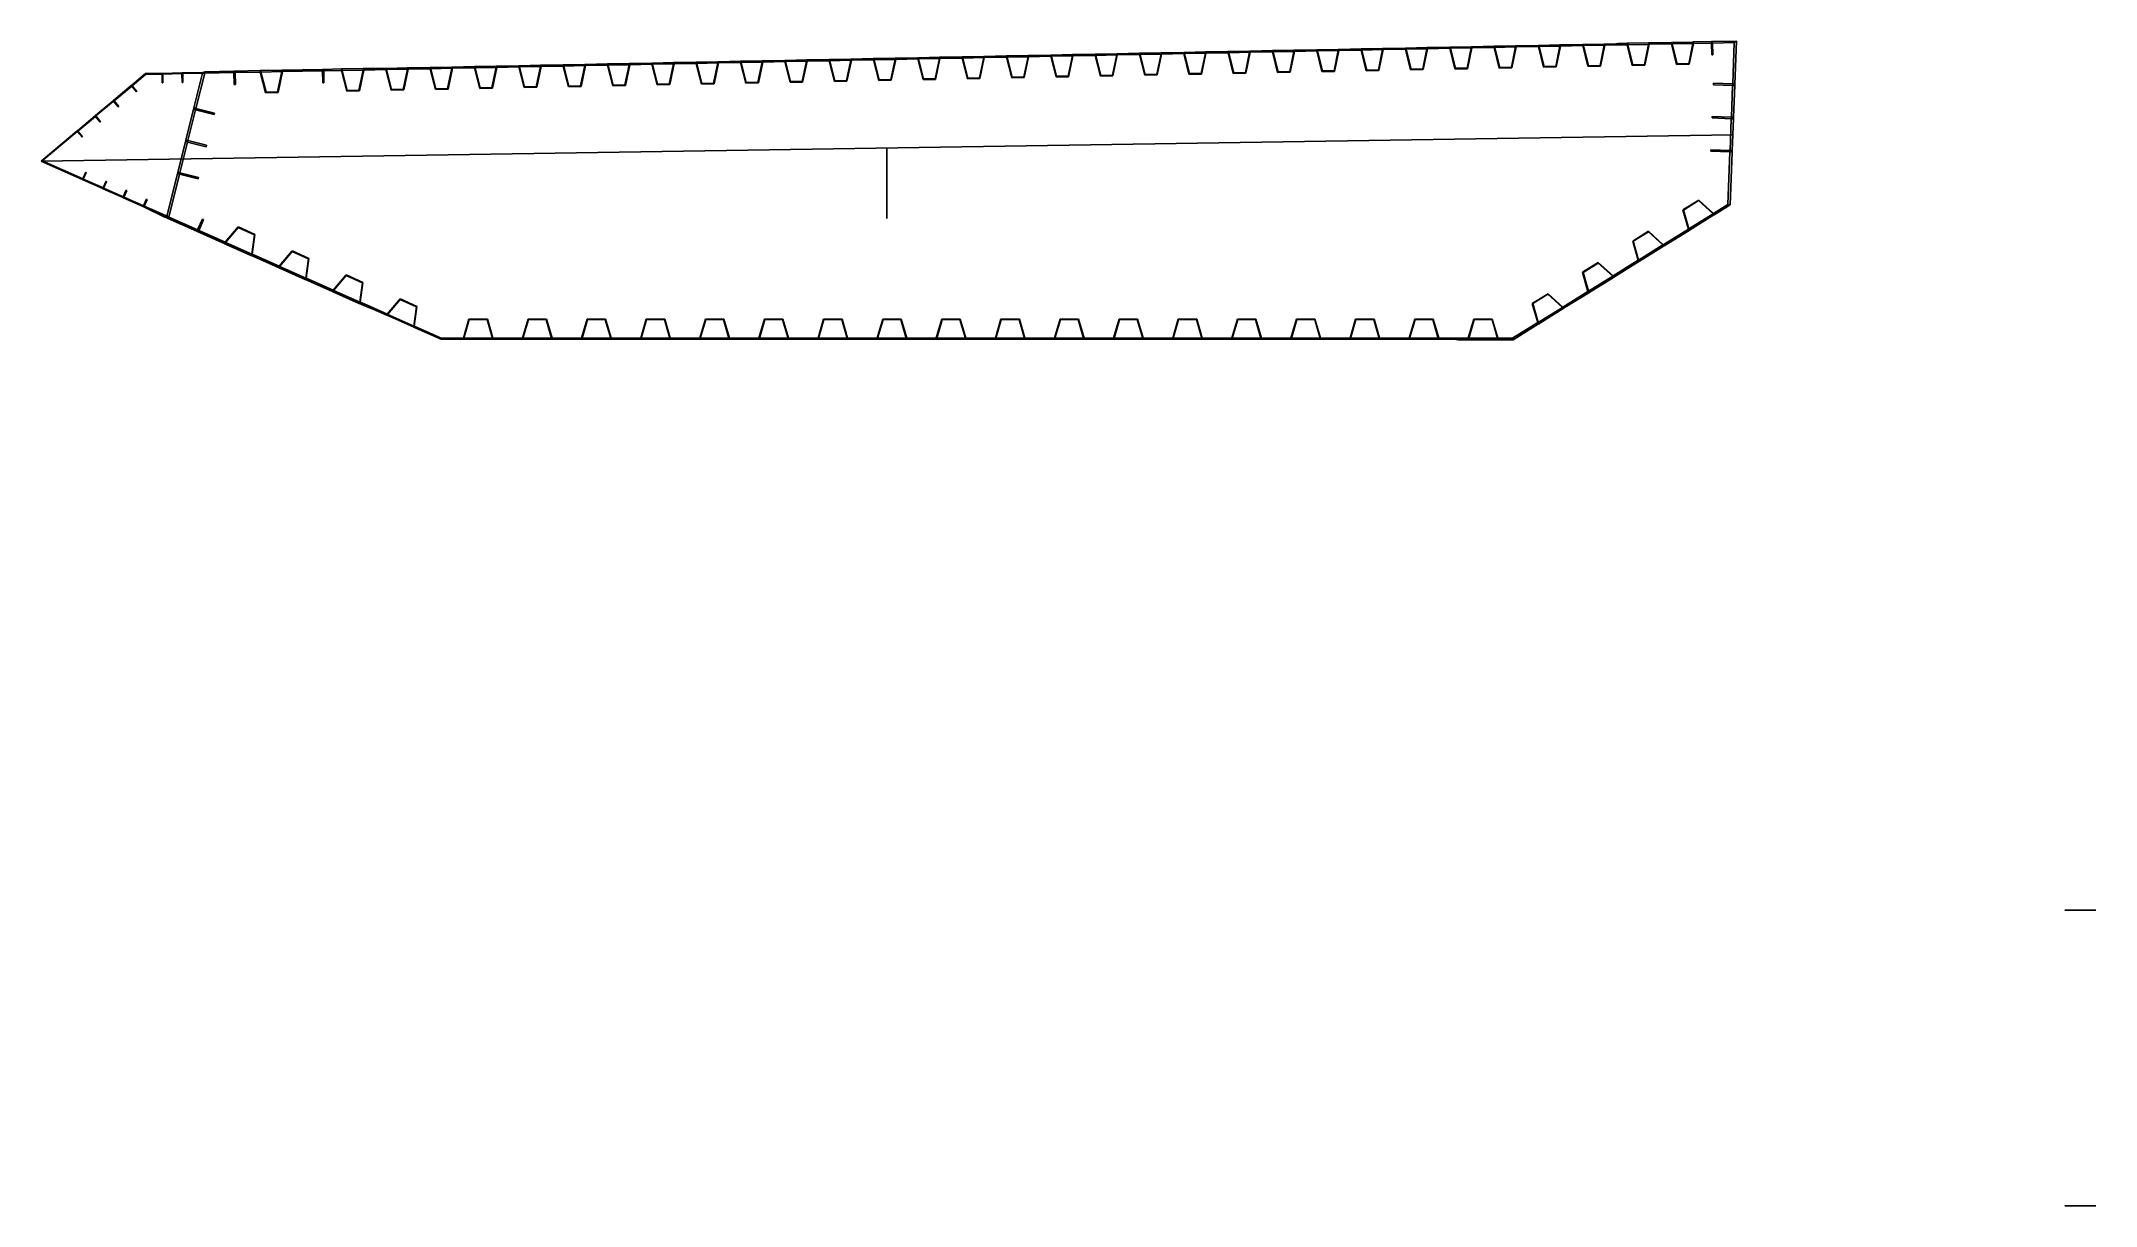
# Model space of a CAD drawing. Header units: millimetres. Extents: x -11.4 to 44.9, y -2.6 to 86.4.
# Drawn here: x -11.45 to 16.36, y -2.58 to 13.18 of the extents above.
import ezdxf

# ---------------------------------------------------------------- set-up
doc = ezdxf.new("R2010")
doc.units = ezdxf.units.MM
doc.layers.add('0_Assis', color=8, linetype='Continuous')

msp = doc.modelspace()

# ---------------------------------------------------------------- linework, layer by layer
at = {"layer": '0_Assis'}
for p, q in [((6.108, 13.073), (5.825, 13.067)), ((6.108, 13.057), (6.108, 13.073)), ((6.116, 13.073), (6.108, 13.073)), ((6.416, 13.079), (6.116, 13.073)), ((6.116, 13.057), (6.116, 13.073)), ((6.416, 13.063), (6.416, 13.079)), ((6.425, 13.079), (6.416, 13.079)), ((6.708, 13.085), (6.425, 13.079)), ((6.425, 13.063), (6.425, 13.079)), ((6.708, 13.069), (6.708, 13.085)), ((6.716, 13.085), (6.708, 13.085)), ((7.016, 13.091), (6.716, 13.085)), ((6.716, 13.069), (6.716, 13.085)), ((6.716, 13.069), (7.016, 13.075)), ((7.016, 13.075), (7.016, 13.091)), ((7.024, 13.091), (7.016, 13.091)), ((7.016, 13.075), (7.087, 12.796)), ((7.016, 13.075), (7.024, 13.075)), ((7.308, 13.097), (7.024, 13.091)), ((7.024, 13.075), (7.024, 13.091)), ((7.024, 13.075), (7.308, 13.081)), ((7.093, 12.804), (7.024, 13.075)), ((7.308, 13.081), (7.25, 12.807)), ((7.257, 12.799), (7.316, 13.081)), ((7.308, 13.081), (7.308, 13.097)), ((7.316, 13.097), (7.308, 13.097)), ((7.308, 13.081), (7.316, 13.081)), ((7.616, 13.103), (7.316, 13.097)), ((7.316, 13.081), (7.316, 13.097)), ((7.316, 13.081), (7.616, 13.087)), ((7.616, 13.087), (7.616, 13.103)), ((7.624, 13.103), (7.616, 13.103)), ((7.616, 13.087), (7.687, 12.808)), ((7.616, 13.087), (7.624, 13.087)), ((7.908, 13.109), (7.624, 13.103)), ((7.624, 13.087), (7.624, 13.103)), ((7.624, 13.087), (7.908, 13.093)), ((7.693, 12.816), (7.624, 13.087)), ((7.908, 13.093), (7.85, 12.819)), ((7.857, 12.811), (7.916, 13.093)), ((7.908, 13.093), (7.908, 13.109)), ((7.916, 13.109), (7.908, 13.109)), ((7.908, 13.093), (7.916, 13.093)), ((8.216, 13.115), (7.916, 13.109)), ((7.916, 13.093), (7.916, 13.109)), ((7.916, 13.093), (8.216, 13.099)), ((8.216, 13.099), (8.216, 13.115)), ((8.224, 13.115), (8.216, 13.115)), ((8.216, 13.099), (8.287, 12.82)), ((8.216, 13.099), (8.224, 13.099)), ((8.508, 13.121), (8.224, 13.115)), ((8.224, 13.099), (8.224, 13.115)), ((8.224, 13.099), (8.508, 13.105)), ((8.293, 12.828), (8.224, 13.099)), ((8.508, 13.105), (8.45, 12.831)), ((8.457, 12.823), (8.516, 13.105)), ((8.508, 13.105), (8.508, 13.121)), ((8.516, 13.121), (8.508, 13.121)), ((8.508, 13.105), (8.516, 13.105)), ((8.816, 13.127), (8.516, 13.121)), ((8.516, 13.105), (8.516, 13.121)), ((8.516, 13.105), (8.816, 13.111)), ((8.816, 13.111), (8.816, 13.127)), ((8.824, 13.127), (8.816, 13.127)), ((8.816, 13.111), (8.886, 12.832)), ((8.816, 13.111), (8.824, 13.111)), ((9.108, 13.133), (8.824, 13.127)), ((8.824, 13.111), (8.824, 13.127)), ((8.824, 13.111), (9.108, 13.116)), ((8.893, 12.84), (8.824, 13.111)), ((9.108, 13.116), (9.05, 12.843)), ((9.056, 12.835), (9.116, 13.117)), ((9.108, 13.116), (9.108, 13.133)), ((9.116, 13.133), (9.108, 13.133)), ((9.108, 13.116), (9.116, 13.117)), ((9.416, 13.139), (9.116, 13.133)), ((9.116, 13.117), (9.116, 13.133)), ((9.116, 13.117), (9.416, 13.123)), ((9.416, 13.123), (9.416, 13.139)), ((9.424, 13.139), (9.416, 13.139)), ((9.416, 13.123), (9.486, 12.844)), ((9.416, 13.123), (9.424, 13.123)), ((9.707, 13.144), (9.424, 13.139)), ((9.424, 13.123), (9.424, 13.139)), ((9.424, 13.123), (9.707, 13.128)), ((9.493, 12.852), (9.424, 13.123)), ((9.707, 13.128), (9.65, 12.855)), ((9.656, 12.847), (9.716, 13.129)), ((9.716, 13.145), (9.707, 13.144)), ((9.707, 13.128), (9.707, 13.144)), ((9.707, 13.128), (9.716, 13.129)), ((9.865, 13.148), (9.716, 13.145)), ((9.716, 13.129), (9.716, 13.145)), ((9.716, 13.129), (9.866, 13.132)), ((9.897, 13.152), (9.865, 13.148)), ((9.865, 13.148), (9.866, 13.132)), ((9.866, 13.132), (9.897, 13.132)), ((10.016, 13.155), (9.897, 13.152)), ((9.897, 13.132), (9.897, 13.152)), ((9.897, 13.132), (10.016, 13.135)), ((10.016, 13.135), (10.016, 13.155)), ((10.024, 13.155), (10.016, 13.155)), ((10.016, 13.135), (10.086, 12.856)), ((10.016, 13.135), (10.024, 13.135)), ((10.307, 13.16), (10.024, 13.155)), ((10.024, 13.135), (10.024, 13.155)), ((10.024, 13.135), (10.307, 13.14)), ((10.092, 12.864), (10.024, 13.135)), ((10.307, 13.14), (10.25, 12.867)), ((10.256, 12.859), (10.316, 13.141)), ((10.316, 13.161), (10.307, 13.16)), ((10.307, 13.14), (10.307, 13.16)), ((10.307, 13.14), (10.316, 13.141)), ((10.615, 13.167), (10.316, 13.161)), ((10.316, 13.141), (10.316, 13.161)), ((10.316, 13.141), (10.615, 13.147)), ((10.624, 13.167), (10.615, 13.167)), ((10.615, 13.147), (10.615, 13.167)), ((10.615, 13.147), (10.686, 12.868)), ((10.615, 13.147), (10.624, 13.147)), ((10.907, 13.172), (10.624, 13.167)), ((10.624, 13.147), (10.624, 13.167)), ((10.624, 13.147), (10.907, 13.152)), ((10.692, 12.876), (10.624, 13.147)), ((10.907, 13.152), (10.85, 12.879)), ((10.856, 12.871), (10.915, 13.153)), ((10.915, 13.173), (10.907, 13.172)), ((10.907, 13.152), (10.907, 13.172)), ((10.907, 13.152), (10.915, 13.153)), ((11.157, 13.177), (10.915, 13.173)), ((10.915, 13.153), (10.915, 13.173)), ((10.915, 13.153), (11.157, 13.157)), ((11.173, 13.178), (11.157, 13.177)), ((11.157, 13.177), (11.157, 13.157)), ((11.157, 13.157), (11.173, 13.158)), ((11.157, 13.157), (11.161, 12.998)), ((11.499, 13.184), (11.173, 13.178)), ((11.173, 13.158), (11.173, 13.178)), ((11.173, 13.158), (11.467, 13.164)), ((11.177, 12.998), (11.173, 13.158)), ((11.467, 13.164), (11.445, 12.604)), ((11.467, 13.164), (11.499, 13.184)), ((11.476, 12.603), (11.499, 13.184)), ((-7.639, 12.802), (-8.181, 12.791)), ((-7.639, 12.782), (-7.639, 12.802)), ((-7.623, 12.802), (-7.639, 12.802)), ((-7.381, 12.807), (-7.623, 12.802)), ((-7.623, 12.782), (-7.623, 12.802)), ((-7.381, 12.787), (-7.381, 12.807)), ((-7.373, 12.807), (-7.381, 12.807)), ((-7.089, 12.813), (-7.373, 12.807)), ((-7.373, 12.787), (-7.373, 12.807)), ((-7.373, 12.787), (-7.089, 12.793)), ((-7.089, 12.793), (-7.147, 12.519)), ((-7.14, 12.511), (-7.081, 12.793)), ((-7.089, 12.793), (-7.089, 12.813)), ((-7.081, 12.813), (-7.089, 12.813)), ((-7.089, 12.793), (-7.081, 12.793)), ((-6.963, 12.815), (-7.081, 12.813)), ((-7.081, 12.793), (-7.081, 12.813)), ((-7.081, 12.793), (-6.963, 12.795)), ((-6.963, 12.795), (-6.963, 12.815)), ((-6.931, 12.812), (-6.963, 12.815)), ((-6.963, 12.795), (-6.931, 12.796)), ((-6.781, 12.815), (-6.931, 12.812)), ((-6.931, 12.796), (-6.931, 12.812)), ((-6.931, 12.796), (-6.781, 12.799)), ((-6.781, 12.799), (-6.781, 12.815)), ((-6.773, 12.815), (-6.781, 12.815)), ((-6.781, 12.799), (-6.71, 12.52)), ((-6.781, 12.799), (-6.773, 12.799)), ((-6.489, 12.821), (-6.773, 12.815)), ((-6.773, 12.799), (-6.773, 12.815)), ((-6.773, 12.799), (-6.489, 12.805)), ((-6.704, 12.528), (-6.773, 12.799)), ((-6.489, 12.805), (-6.547, 12.531)), ((-6.54, 12.523), (-6.481, 12.805)), ((-6.489, 12.805), (-6.489, 12.821)), ((-6.481, 12.821), (-6.489, 12.821)), ((-6.489, 12.805), (-6.481, 12.805)), ((-6.181, 12.827), (-6.481, 12.821)), ((-6.481, 12.805), (-6.481, 12.821)), ((-6.481, 12.805), (-6.181, 12.811)), ((-6.181, 12.811), (-6.181, 12.827)), ((-6.173, 12.827), (-6.181, 12.827)), ((-6.181, 12.811), (-6.111, 12.532)), ((-6.181, 12.811), (-6.173, 12.811)), ((-5.889, 12.833), (-6.173, 12.827)), ((-6.173, 12.811), (-6.173, 12.827)), ((-6.173, 12.811), (-5.889, 12.817)), ((-6.104, 12.54), (-6.173, 12.811)), ((-5.889, 12.817), (-5.947, 12.543)), ((-5.941, 12.535), (-5.881, 12.817)), ((-5.889, 12.817), (-5.889, 12.833)), ((-5.881, 12.833), (-5.889, 12.833)), ((-5.889, 12.817), (-5.881, 12.817)), ((-5.581, 12.839), (-5.881, 12.833)), ((-5.881, 12.817), (-5.881, 12.833)), ((-5.881, 12.817), (-5.581, 12.823)), ((-5.581, 12.823), (-5.581, 12.839)), ((-5.573, 12.839), (-5.581, 12.839)), ((-5.581, 12.823), (-5.511, 12.544)), ((-5.581, 12.823), (-5.573, 12.823)), ((-5.29, 12.845), (-5.573, 12.839)), ((-5.573, 12.823), (-5.573, 12.839)), ((-5.573, 12.823), (-5.29, 12.829)), ((-5.504, 12.552), (-5.573, 12.823)), ((-5.29, 12.829), (-5.347, 12.555)), ((-5.341, 12.547), (-5.281, 12.829)), ((-5.29, 12.829), (-5.29, 12.845)), ((-5.281, 12.845), (-5.29, 12.845)), ((-5.29, 12.829), (-5.281, 12.829)), ((-4.981, 12.851), (-5.281, 12.845)), ((-5.281, 12.829), (-5.281, 12.845)), ((-5.281, 12.829), (-4.981, 12.835)), ((-4.981, 12.835), (-4.981, 12.851)), ((-4.973, 12.851), (-4.981, 12.851)), ((-4.981, 12.835), (-4.911, 12.556)), ((-4.981, 12.835), (-4.973, 12.835)), ((-4.69, 12.857), (-4.973, 12.851)), ((-4.973, 12.835), (-4.973, 12.851)), ((-4.973, 12.835), (-4.69, 12.841)), ((-4.905, 12.564), (-4.973, 12.835)), ((-4.69, 12.841), (-4.747, 12.567)), ((-4.741, 12.559), (-4.681, 12.841)), ((-4.69, 12.841), (-4.69, 12.857)), ((-4.681, 12.857), (-4.69, 12.857)), ((-4.69, 12.841), (-4.681, 12.841)), ((-4.382, 12.863), (-4.681, 12.857)), ((-4.681, 12.841), (-4.681, 12.857)), ((-4.681, 12.841), (-4.382, 12.847)), ((-4.382, 12.847), (-4.382, 12.863)), ((-4.373, 12.863), (-4.382, 12.863)), ((-4.382, 12.847), (-4.311, 12.568)), ((-4.382, 12.847), (-4.373, 12.847)), ((-4.09, 12.869), (-4.373, 12.863)), ((-4.373, 12.847), (-4.373, 12.863)), ((-4.373, 12.847), (-4.09, 12.853)), ((-4.305, 12.576), (-4.373, 12.847)), ((-4.09, 12.853), (-4.147, 12.579)), ((-4.141, 12.571), (-4.082, 12.853)), ((-4.09, 12.853), (-4.09, 12.869)), ((-4.082, 12.869), (-4.09, 12.869)), ((-4.09, 12.853), (-4.082, 12.853)), ((-3.782, 12.875), (-4.082, 12.869)), ((-4.082, 12.853), (-4.082, 12.869)), ((-4.082, 12.853), (-3.782, 12.859)), ((-3.782, 12.859), (-3.782, 12.875)), ((-3.773, 12.875), (-3.782, 12.875)), ((-3.782, 12.859), (-3.711, 12.58)), ((-3.782, 12.859), (-3.773, 12.859)), ((-3.49, 12.881), (-3.773, 12.875)), ((-3.773, 12.859), (-3.773, 12.875)), ((-3.773, 12.859), (-3.49, 12.865)), ((-3.705, 12.588), (-3.773, 12.859)), ((-3.49, 12.865), (-3.548, 12.591)), ((-3.541, 12.583), (-3.482, 12.865)), ((-3.49, 12.865), (-3.49, 12.881)), ((-3.482, 12.881), (-3.49, 12.881)), ((-3.49, 12.865), (-3.482, 12.865)), ((-3.182, 12.887), (-3.482, 12.881)), ((-3.482, 12.865), (-3.482, 12.881)), ((-3.482, 12.865), (-3.182, 12.871)), ((-3.182, 12.871), (-3.182, 12.887)), ((-3.174, 12.887), (-3.182, 12.887)), ((-3.182, 12.871), (-3.111, 12.592)), ((-3.182, 12.871), (-3.174, 12.871)), ((-2.89, 12.893), (-3.174, 12.887)), ((-3.174, 12.871), (-3.174, 12.887)), ((-3.174, 12.871), (-2.89, 12.877)), ((-3.105, 12.6), (-3.174, 12.871)), ((-2.89, 12.877), (-2.948, 12.603)), ((-2.941, 12.595), (-2.882, 12.877)), ((-2.89, 12.877), (-2.89, 12.893)), ((-2.882, 12.893), (-2.89, 12.893)), ((-2.89, 12.877), (-2.882, 12.877)), ((-2.582, 12.899), (-2.882, 12.893)), ((-2.882, 12.877), (-2.882, 12.893)), ((-2.882, 12.877), (-2.582, 12.883)), ((-2.582, 12.883), (-2.582, 12.899)), ((-2.574, 12.899), (-2.582, 12.899)), ((-2.582, 12.883), (-2.511, 12.604)), ((-2.582, 12.883), (-2.574, 12.883)), ((-2.29, 12.905), (-2.574, 12.899)), ((-2.574, 12.883), (-2.574, 12.899)), ((-2.574, 12.883), (-2.29, 12.889)), ((-2.505, 12.612), (-2.574, 12.883)), ((-2.29, 12.889), (-2.348, 12.615)), ((-2.341, 12.607), (-2.282, 12.889)), ((-2.29, 12.889), (-2.29, 12.905)), ((-2.282, 12.905), (-2.29, 12.905)), ((-2.29, 12.889), (-2.282, 12.889)), ((-1.982, 12.911), (-2.282, 12.905)), ((-2.282, 12.889), (-2.282, 12.905)), ((-2.282, 12.889), (-1.982, 12.895)), ((-1.982, 12.895), (-1.982, 12.911)), ((-1.974, 12.911), (-1.982, 12.911)), ((-1.982, 12.895), (-1.911, 12.616)), ((-1.982, 12.895), (-1.974, 12.895)), ((-1.69, 12.917), (-1.974, 12.911)), ((-1.974, 12.895), (-1.974, 12.911)), ((-1.974, 12.895), (-1.69, 12.901)), ((-1.905, 12.624), (-1.974, 12.895)), ((-1.69, 12.901), (-1.748, 12.627)), ((-1.741, 12.619), (-1.682, 12.901)), ((-1.69, 12.901), (-1.69, 12.917)), ((-1.682, 12.917), (-1.69, 12.917)), ((-1.69, 12.901), (-1.682, 12.901)), ((-1.382, 12.923), (-1.682, 12.917)), ((-1.682, 12.901), (-1.682, 12.917)), ((-1.682, 12.901), (-1.382, 12.907)), ((-1.382, 12.907), (-1.382, 12.923)), ((-1.374, 12.923), (-1.382, 12.923)), ((-1.382, 12.907), (-1.312, 12.628)), ((-1.382, 12.907), (-1.374, 12.907)), ((-1.09, 12.929), (-1.374, 12.923)), ((-1.374, 12.907), (-1.374, 12.923)), ((-1.374, 12.907), (-1.09, 12.913)), ((-1.305, 12.636), (-1.374, 12.907)), ((-1.09, 12.913), (-1.148, 12.639)), ((-1.142, 12.631), (-1.082, 12.913)), ((-1.09, 12.913), (-1.09, 12.929)), ((-1.082, 12.929), (-1.09, 12.929)), ((-1.09, 12.913), (-1.082, 12.913)), ((-0.782, 12.935), (-1.082, 12.929)), ((-1.082, 12.913), (-1.082, 12.929)), ((-1.082, 12.913), (-0.782, 12.919)), ((-0.782, 12.919), (-0.782, 12.935)), ((-0.774, 12.935), (-0.782, 12.935)), ((-0.782, 12.919), (-0.712, 12.64)), ((-0.782, 12.919), (-0.774, 12.919)), ((-0.491, 12.941), (-0.774, 12.935)), ((-0.774, 12.919), (-0.774, 12.935)), ((-0.774, 12.919), (-0.491, 12.925)), ((-0.705, 12.648), (-0.774, 12.919)), ((-0.491, 12.925), (-0.548, 12.651)), ((-0.542, 12.643), (-0.482, 12.925)), ((-0.491, 12.925), (-0.491, 12.941)), ((-0.482, 12.941), (-0.491, 12.941)), ((-0.491, 12.925), (-0.482, 12.925)), ((-0.182, 12.947), (-0.482, 12.941)), ((-0.482, 12.925), (-0.482, 12.941)), ((-0.482, 12.925), (-0.182, 12.931)), ((-0.182, 12.931), (-0.182, 12.947)), ((-0.174, 12.947), (-0.182, 12.947)), ((-0.182, 12.931), (-0.112, 12.652)), ((-0.182, 12.931), (-0.174, 12.931)), ((0.109, 12.953), (-0.174, 12.947)), ((-0.174, 12.931), (-0.174, 12.947)), ((-0.174, 12.931), (0.109, 12.937)), ((-0.106, 12.66), (-0.174, 12.931)), ((0.109, 12.937), (0.052, 12.663)), ((0.058, 12.655), (0.118, 12.937)), ((0.109, 12.937), (0.109, 12.953)), ((0.118, 12.953), (0.109, 12.953)), ((0.109, 12.937), (0.118, 12.937)), ((0.418, 12.959), (0.118, 12.953)), ((0.118, 12.937), (0.118, 12.953)), ((0.118, 12.937), (0.418, 12.943)), ((0.418, 12.943), (0.418, 12.959)), ((0.426, 12.959), (0.418, 12.959)), ((0.418, 12.943), (0.488, 12.664)), ((0.418, 12.943), (0.426, 12.943)), ((0.709, 12.965), (0.426, 12.959)), ((0.426, 12.943), (0.426, 12.959)), ((0.426, 12.943), (0.709, 12.949)), ((0.494, 12.672), (0.426, 12.943)), ((0.709, 12.949), (0.652, 12.675)), ((0.658, 12.667), (0.717, 12.949)), ((0.709, 12.949), (0.709, 12.965)), ((0.717, 12.965), (0.709, 12.965)), ((0.709, 12.949), (0.717, 12.949)), ((1.017, 12.971), (0.717, 12.965)), ((0.717, 12.949), (0.717, 12.965)), ((0.717, 12.949), (1.017, 12.955)), ((1.017, 12.955), (1.017, 12.971)), ((1.026, 12.971), (1.017, 12.971)), ((1.017, 12.955), (1.088, 12.676)), ((1.017, 12.955), (1.026, 12.955)), ((1.309, 12.977), (1.026, 12.971)), ((1.026, 12.955), (1.026, 12.971)), ((1.026, 12.955), (1.309, 12.961)), ((1.094, 12.684), (1.026, 12.955)), ((1.309, 12.961), (1.251, 12.687)), ((1.258, 12.679), (1.317, 12.961)), ((1.309, 12.961), (1.309, 12.977)), ((1.317, 12.977), (1.309, 12.977)), ((1.309, 12.961), (1.317, 12.961)), ((1.617, 12.983), (1.317, 12.977)), ((1.317, 12.961), (1.317, 12.977)), ((1.317, 12.961), (1.617, 12.967)), ((1.617, 12.967), (1.617, 12.983)), ((1.626, 12.983), (1.617, 12.983)), ((1.617, 12.967), (1.688, 12.688)), ((1.617, 12.967), (1.626, 12.967)), ((1.909, 12.989), (1.626, 12.983)), ((1.626, 12.967), (1.626, 12.983)), ((1.626, 12.967), (1.909, 12.973)), ((1.694, 12.696), (1.626, 12.967)), ((1.909, 12.973), (1.851, 12.699)), ((1.858, 12.691), (1.917, 12.973)), ((1.909, 12.973), (1.909, 12.989)), ((1.917, 12.989), (1.909, 12.989)), ((1.909, 12.973), (1.917, 12.973)), ((2.217, 12.995), (1.917, 12.989)), ((1.917, 12.973), (1.917, 12.989)), ((1.917, 12.973), (2.217, 12.979)), ((2.217, 12.979), (2.217, 12.995)), ((2.225, 12.995), (2.217, 12.995)), ((2.217, 12.979), (2.288, 12.7)), ((2.217, 12.979), (2.225, 12.979)), ((2.509, 13.001), (2.225, 12.995)), ((2.225, 12.979), (2.225, 12.995)), ((2.225, 12.979), (2.509, 12.985)), ((2.294, 12.708), (2.225, 12.979)), ((2.509, 12.985), (2.451, 12.711)), ((2.458, 12.703), (2.517, 12.985)), ((2.509, 12.985), (2.509, 13.001)), ((2.517, 13.001), (2.509, 13.001)), ((2.509, 12.985), (2.517, 12.985)), ((2.817, 13.007), (2.517, 13.001)), ((2.517, 12.985), (2.517, 13.001)), ((2.517, 12.985), (2.817, 12.991)), ((2.817, 12.991), (2.817, 13.007)), ((2.825, 13.007), (2.817, 13.007)), ((2.817, 12.991), (2.888, 12.712)), ((2.817, 12.991), (2.825, 12.991)), ((3.109, 13.013), (2.825, 13.007)), ((2.825, 12.991), (2.825, 13.007)), ((2.825, 12.991), (3.109, 12.997)), ((2.894, 12.72), (2.825, 12.991)), ((3.109, 12.997), (3.051, 12.723)), ((3.058, 12.715), (3.117, 12.997)), ((3.109, 12.997), (3.109, 13.013)), ((3.117, 13.013), (3.109, 13.013)), ((3.109, 12.997), (3.117, 12.997)), ((3.417, 13.019), (3.117, 13.013)), ((3.117, 12.997), (3.117, 13.013)), ((3.117, 12.997), (3.417, 13.003)), ((3.417, 13.003), (3.417, 13.019)), ((3.425, 13.019), (3.417, 13.019)), ((3.417, 13.003), (3.488, 12.724)), ((3.417, 13.003), (3.425, 13.003)), ((3.709, 13.025), (3.425, 13.019)), ((3.425, 13.003), (3.425, 13.019)), ((3.425, 13.003), (3.709, 13.009)), ((3.494, 12.732), (3.425, 13.003)), ((3.709, 13.009), (3.651, 12.735)), ((3.657, 12.727), (3.717, 13.009)), ((3.709, 13.009), (3.709, 13.025)), ((3.717, 13.025), (3.709, 13.025)), ((3.709, 13.009), (3.717, 13.009)), ((4.017, 13.031), (3.717, 13.025)), ((3.717, 13.009), (3.717, 13.025)), ((3.717, 13.009), (4.017, 13.015)), ((4.017, 13.015), (4.017, 13.031)), ((4.025, 13.031), (4.017, 13.031)), ((4.017, 13.015), (4.087, 12.736)), ((4.017, 13.015), (4.025, 13.015)), ((4.309, 13.037), (4.025, 13.031)), ((4.025, 13.015), (4.025, 13.031)), ((4.025, 13.015), (4.309, 13.021)), ((4.094, 12.744), (4.025, 13.015)), ((4.309, 13.021), (4.251, 12.747)), ((4.257, 12.739), (4.317, 13.021)), ((4.309, 13.021), (4.309, 13.037)), ((4.317, 13.037), (4.309, 13.037)), ((4.309, 13.021), (4.317, 13.021)), ((4.617, 13.043), (4.317, 13.037)), ((4.317, 13.021), (4.317, 13.037)), ((4.317, 13.021), (4.617, 13.027)), ((4.617, 13.027), (4.617, 13.043)), ((4.625, 13.043), (4.617, 13.043)), ((4.617, 13.027), (4.687, 12.748)), ((4.617, 13.027), (4.625, 13.027)), ((4.908, 13.049), (4.625, 13.043)), ((4.625, 13.027), (4.625, 13.043)), ((4.625, 13.027), (4.908, 13.033)), ((4.693, 12.756), (4.625, 13.027)), ((4.908, 13.033), (4.851, 12.759)), ((4.857, 12.751), (4.917, 13.033)), ((4.908, 13.033), (4.908, 13.049)), ((4.917, 13.049), (4.908, 13.049)), ((4.908, 13.033), (4.917, 13.033)), ((5.217, 13.055), (4.917, 13.049)), ((4.917, 13.033), (4.917, 13.049)), ((4.917, 13.033), (5.217, 13.039)), ((5.217, 13.039), (5.217, 13.055)), ((5.225, 13.055), (5.217, 13.055)), ((5.217, 13.039), (5.287, 12.76)), ((5.217, 13.039), (5.225, 13.039)), ((5.508, 13.061), (5.225, 13.055)), ((5.225, 13.039), (5.225, 13.055)), ((5.225, 13.039), (5.508, 13.045)), ((5.293, 12.768), (5.225, 13.039)), ((5.508, 13.045), (5.451, 12.771)), ((5.457, 12.763), (5.517, 13.045)), ((5.508, 13.045), (5.508, 13.061)), ((5.517, 13.061), (5.508, 13.061)), ((5.508, 13.045), (5.517, 13.045)), ((5.816, 13.067), (5.517, 13.061)), ((5.517, 13.045), (5.517, 13.061)), ((5.517, 13.045), (5.816, 13.051)), ((5.816, 13.051), (5.816, 13.067)), ((5.825, 13.067), (5.816, 13.067)), ((5.816, 13.051), (5.887, 12.772)), ((5.816, 13.051), (5.825, 13.051)), ((5.825, 13.051), (5.825, 13.067)), ((5.825, 13.051), (6.108, 13.057)), ((5.893, 12.78), (5.825, 13.051)), ((6.108, 13.057), (6.05, 12.783)), ((6.057, 12.775), (6.116, 13.057)), ((6.108, 13.057), (6.116, 13.057)), ((6.116, 13.057), (6.416, 13.063)), ((6.416, 13.063), (6.487, 12.784)), ((6.416, 13.063), (6.425, 13.063)), ((6.425, 13.063), (6.708, 13.069)), ((6.493, 12.792), (6.425, 13.063)), ((6.493, 12.792), (6.487, 12.784)), ((6.493, 12.792), (6.65, 12.795)), ((6.708, 13.069), (6.65, 12.795)), ((6.65, 12.795), (6.657, 12.787)), ((6.657, 12.787), (6.716, 13.069)), ((6.708, 13.069), (6.716, 13.069)), ((7.093, 12.804), (7.087, 12.796)), ((7.087, 12.796), (7.257, 12.799)), ((7.093, 12.804), (7.25, 12.807)), ((7.25, 12.807), (7.257, 12.799)), ((7.693, 12.816), (7.687, 12.808)), ((7.687, 12.808), (7.857, 12.811)), ((7.693, 12.816), (7.85, 12.819)), ((7.85, 12.819), (7.857, 12.811)), ((8.293, 12.828), (8.287, 12.82)), ((8.287, 12.82), (8.457, 12.823)), ((8.293, 12.828), (8.45, 12.831)), ((8.45, 12.831), (8.457, 12.823)), ((8.893, 12.84), (8.886, 12.832)), ((8.886, 12.832), (9.056, 12.835)), ((8.893, 12.84), (9.05, 12.843)), ((9.05, 12.843), (9.056, 12.835)), ((9.493, 12.852), (9.486, 12.844)), ((9.486, 12.844), (9.656, 12.847)), ((9.493, 12.852), (9.65, 12.855)), ((9.65, 12.855), (9.656, 12.847)), ((10.092, 12.864), (10.086, 12.856)), ((10.086, 12.856), (10.256, 12.859)), ((10.092, 12.864), (10.25, 12.867)), ((10.25, 12.867), (10.256, 12.859)), ((10.692, 12.876), (10.686, 12.868)), ((10.686, 12.868), (10.856, 12.871)), ((10.692, 12.876), (10.85, 12.879)), ((10.85, 12.879), (10.856, 12.871)), ((11.161, 12.998), (11.177, 12.998)), ((-10.466, 12.382), (-10.227, 12.582)), ((-10.461, 12.376), (-10.222, 12.576)), ((-10.227, 12.582), (-10.221, 12.587)), ((-10.222, 12.576), (-10.227, 12.582)), ((-10.222, 12.576), (-10.216, 12.581)), ((-10.158, 12.499), (-10.222, 12.576)), ((-10.221, 12.587), (-10.033, 12.744)), ((-10.221, 12.587), (-10.216, 12.581)), ((-10.216, 12.581), (-10.033, 12.734)), ((-10.216, 12.581), (-10.151, 12.504)), ((-10.033, 12.744), (-9.812, 12.748)), ((-10.033, 12.734), (-10.033, 12.744)), ((-10.033, 12.734), (-9.811, 12.738)), ((-9.812, 12.748), (-9.802, 12.748)), ((-9.811, 12.738), (-9.812, 12.748)), ((-9.811, 12.738), (-9.801, 12.738)), ((-9.809, 12.618), (-9.811, 12.738)), ((-9.799, 12.618), (-9.809, 12.618)), ((-9.802, 12.748), (-9.542, 12.754)), ((-9.802, 12.748), (-9.801, 12.738)), ((-9.801, 12.738), (-9.541, 12.744)), ((-9.801, 12.738), (-9.799, 12.618)), ((-9.542, 12.754), (-9.532, 12.754)), ((-9.541, 12.744), (-9.542, 12.754)), ((-9.541, 12.744), (-9.531, 12.744)), ((-9.539, 12.624), (-9.541, 12.744)), ((-9.529, 12.624), (-9.539, 12.624)), ((-9.532, 12.754), (-9.261, 12.759)), ((-9.532, 12.754), (-9.531, 12.744)), ((-9.531, 12.744), (-9.264, 12.749)), ((-9.531, 12.744), (-9.529, 12.624)), ((-9.264, 12.749), (-9.381, 12.282)), ((-9.352, 12.274), (-9.233, 12.75)), ((-9.261, 12.759), (-9.264, 12.749)), ((-9.264, 12.749), (-9.233, 12.75)), ((-9.261, 12.759), (-9.228, 12.77)), ((-9.228, 12.77), (-9.233, 12.75)), ((-9.233, 12.75), (-8.839, 12.758)), ((-8.839, 12.778), (-9.228, 12.77)), ((-8.839, 12.778), (-8.839, 12.758)), ((-8.823, 12.778), (-8.839, 12.778)), ((-8.839, 12.758), (-8.835, 12.598)), ((-8.835, 12.598), (-8.819, 12.598)), ((-8.481, 12.785), (-8.823, 12.778)), ((-8.823, 12.758), (-8.823, 12.778)), ((-8.823, 12.758), (-8.481, 12.765)), ((-8.819, 12.598), (-8.823, 12.758)), ((-8.481, 12.765), (-8.481, 12.785)), ((-8.472, 12.785), (-8.481, 12.785)), ((-8.481, 12.785), (-8.481, 12.765)), ((-8.481, 12.765), (-8.41, 12.486)), ((-8.481, 12.765), (-8.472, 12.765)), ((-8.189, 12.791), (-8.472, 12.785)), ((-8.472, 12.765), (-8.472, 12.785)), ((-8.472, 12.765), (-8.189, 12.771)), ((-8.404, 12.494), (-8.472, 12.765)), ((-8.189, 12.771), (-8.247, 12.497)), ((-8.24, 12.489), (-8.181, 12.771)), ((-8.189, 12.771), (-8.189, 12.791)), ((-8.181, 12.791), (-8.189, 12.791)), ((-8.189, 12.771), (-8.181, 12.771)), ((-8.181, 12.771), (-8.181, 12.791)), ((-8.181, 12.771), (-7.639, 12.782)), ((-7.639, 12.782), (-7.623, 12.782)), ((-7.639, 12.782), (-7.636, 12.622)), ((-7.636, 12.622), (-7.62, 12.622)), ((-7.623, 12.782), (-7.381, 12.787)), ((-7.62, 12.622), (-7.623, 12.782)), ((-7.381, 12.787), (-7.31, 12.508)), ((-7.381, 12.787), (-7.373, 12.787)), ((-7.304, 12.516), (-7.373, 12.787)), ((-7.304, 12.516), (-7.31, 12.508)), ((-7.304, 12.516), (-7.147, 12.519)), ((-7.147, 12.519), (-7.14, 12.511)), ((-6.704, 12.528), (-6.71, 12.52)), ((-6.71, 12.52), (-6.54, 12.523)), ((-6.704, 12.528), (-6.547, 12.531)), ((-6.547, 12.531), (-6.54, 12.523)), ((-6.104, 12.54), (-6.111, 12.532)), ((-6.111, 12.532), (-5.941, 12.535)), ((-6.104, 12.54), (-5.947, 12.543)), ((-5.947, 12.543), (-5.941, 12.535)), ((-5.504, 12.552), (-5.511, 12.544)), ((-5.511, 12.544), (-5.341, 12.547)), ((-5.504, 12.552), (-5.347, 12.555)), ((-5.347, 12.555), (-5.341, 12.547)), ((-4.905, 12.564), (-4.911, 12.556)), ((-4.911, 12.556), (-4.741, 12.559)), ((-4.905, 12.564), (-4.747, 12.567)), ((-4.747, 12.567), (-4.741, 12.559)), ((-4.305, 12.576), (-4.311, 12.568)), ((-4.311, 12.568), (-4.141, 12.571)), ((-4.305, 12.576), (-4.147, 12.579)), ((-4.147, 12.579), (-4.141, 12.571)), ((-3.705, 12.588), (-3.711, 12.58)), ((-3.711, 12.58), (-3.541, 12.583)), ((-3.705, 12.588), (-3.548, 12.591)), ((-3.548, 12.591), (-3.541, 12.583)), ((-3.105, 12.6), (-3.111, 12.592)), ((-3.111, 12.592), (-2.941, 12.595)), ((-3.105, 12.6), (-2.948, 12.603)), ((-2.948, 12.603), (-2.941, 12.595)), ((-2.505, 12.612), (-2.511, 12.604)), ((-2.511, 12.604), (-2.341, 12.607)), ((-2.505, 12.612), (-2.348, 12.615)), ((-2.348, 12.615), (-2.341, 12.607)), ((-1.905, 12.624), (-1.911, 12.616)), ((-1.911, 12.616), (-1.741, 12.619)), ((-1.905, 12.624), (-1.748, 12.627)), ((-1.748, 12.627), (-1.741, 12.619)), ((-1.305, 12.636), (-1.312, 12.628)), ((-1.312, 12.628), (-1.142, 12.631)), ((-1.305, 12.636), (-1.148, 12.639)), ((-1.148, 12.639), (-1.142, 12.631)), ((-0.705, 12.648), (-0.712, 12.64)), ((-0.712, 12.64), (-0.542, 12.643)), ((-0.705, 12.648), (-0.548, 12.651)), ((-0.548, 12.651), (-0.542, 12.643)), ((-0.106, 12.66), (-0.112, 12.652)), ((-0.112, 12.652), (0.058, 12.655)), ((-0.106, 12.66), (0.052, 12.663)), ((0.052, 12.663), (0.058, 12.655)), ((0.494, 12.672), (0.488, 12.664)), ((0.488, 12.664), (0.658, 12.667)), ((0.494, 12.672), (0.652, 12.675)), ((0.652, 12.675), (0.658, 12.667)), ((1.094, 12.684), (1.088, 12.676)), ((1.088, 12.676), (1.258, 12.679)), ((1.094, 12.684), (1.251, 12.687)), ((1.251, 12.687), (1.258, 12.679)), ((1.694, 12.696), (1.688, 12.688)), ((1.688, 12.688), (1.858, 12.691)), ((1.694, 12.696), (1.851, 12.699)), ((1.851, 12.699), (1.858, 12.691)), ((2.294, 12.708), (2.288, 12.7)), ((2.288, 12.7), (2.458, 12.703)), ((2.294, 12.708), (2.451, 12.711)), ((2.451, 12.711), (2.458, 12.703)), ((2.894, 12.72), (2.888, 12.712)), ((2.888, 12.712), (3.058, 12.715)), ((2.894, 12.72), (3.051, 12.723)), ((3.051, 12.723), (3.058, 12.715)), ((3.494, 12.732), (3.488, 12.724)), ((3.488, 12.724), (3.657, 12.727)), ((3.494, 12.732), (3.651, 12.735)), ((3.651, 12.735), (3.657, 12.727)), ((4.094, 12.744), (4.087, 12.736)), ((4.087, 12.736), (4.257, 12.739)), ((4.094, 12.744), (4.251, 12.747)), ((4.251, 12.747), (4.257, 12.739)), ((4.693, 12.756), (4.687, 12.748)), ((4.687, 12.748), (4.857, 12.751)), ((4.693, 12.756), (4.851, 12.759)), ((4.851, 12.759), (4.857, 12.751)), ((5.293, 12.768), (5.287, 12.76)), ((5.287, 12.76), (5.457, 12.763)), ((5.293, 12.768), (5.451, 12.771)), ((5.451, 12.771), (5.457, 12.763)), ((5.893, 12.78), (5.887, 12.772)), ((5.887, 12.772), (6.057, 12.775)), ((5.893, 12.78), (6.05, 12.783)), ((6.05, 12.783), (6.057, 12.775)), ((6.487, 12.784), (6.657, 12.787)), ((11.185, 12.614), (11.184, 12.594)), ((11.184, 12.594), (11.444, 12.584)), ((11.445, 12.604), (11.185, 12.614)), ((11.444, 12.584), (11.427, 12.154)), ((11.445, 12.604), (11.444, 12.584)), ((11.444, 12.584), (11.475, 12.583)), ((11.476, 12.603), (11.445, 12.604)), ((11.457, 12.153), (11.475, 12.583)), ((11.475, 12.583), (11.476, 12.603)), ((-10.712, 12.177), (-10.472, 12.377)), ((-10.707, 12.171), (-10.467, 12.371)), ((-10.472, 12.377), (-10.466, 12.382)), ((-10.467, 12.371), (-10.472, 12.377)), ((-10.467, 12.371), (-10.461, 12.376)), ((-10.403, 12.294), (-10.467, 12.371)), ((-10.466, 12.382), (-10.461, 12.376)), ((-10.461, 12.376), (-10.397, 12.299)), ((-10.397, 12.299), (-10.403, 12.294)), ((-10.151, 12.504), (-10.158, 12.499)), ((-9.386, 12.262), (-9.49, 11.845)), ((-9.461, 11.838), (-9.357, 12.255)), ((-9.381, 12.282), (-9.386, 12.262)), ((-9.386, 12.262), (-9.357, 12.255)), ((-9.352, 12.274), (-9.381, 12.282)), ((-9.357, 12.255), (-9.352, 12.274)), ((-9.357, 12.255), (-9.104, 12.192)), ((-9.099, 12.211), (-9.352, 12.274)), ((-8.404, 12.494), (-8.41, 12.486)), ((-8.41, 12.486), (-8.24, 12.489)), ((-8.404, 12.494), (-8.247, 12.497)), ((-8.247, 12.497), (-8.24, 12.489)), ((-7.31, 12.508), (-7.14, 12.511)), ((-11.448, 11.562), (-10.964, 11.966)), ((-11.433, 11.564), (-10.958, 11.96)), ((-10.964, 11.966), (-10.957, 11.971)), ((-10.958, 11.96), (-10.964, 11.966)), ((-10.958, 11.96), (-10.952, 11.965)), ((-10.894, 11.883), (-10.958, 11.96)), ((-10.957, 11.971), (-10.718, 12.172)), ((-10.957, 11.971), (-10.952, 11.965)), ((-10.952, 11.965), (-10.713, 12.165)), ((-10.952, 11.965), (-10.888, 11.889)), ((-10.718, 12.172), (-10.712, 12.177)), ((-10.713, 12.165), (-10.718, 12.172)), ((-10.713, 12.165), (-10.707, 12.171)), ((-10.649, 12.089), (-10.713, 12.165)), ((-10.712, 12.177), (-10.707, 12.171)), ((-10.707, 12.171), (-10.643, 12.094)), ((-10.643, 12.094), (-10.649, 12.089)), ((-9.104, 12.192), (-9.099, 12.211)), ((11.167, 12.165), (11.166, 12.145)), ((11.166, 12.145), (11.426, 12.134)), ((11.427, 12.154), (11.167, 12.165)), ((11.426, 12.134), (11.409, 11.705)), ((11.427, 12.154), (11.426, 12.134)), ((11.426, 12.134), (11.457, 12.133)), ((11.457, 12.153), (11.427, 12.154)), ((11.439, 11.703), (11.457, 12.133)), ((11.457, 12.133), (11.457, 12.153)), ((-10.888, 11.889), (-10.894, 11.883)), ((-9.495, 11.826), (-9.599, 11.408)), ((-9.57, 11.401), (-9.466, 11.818)), ((-9.49, 11.845), (-9.495, 11.826)), ((-9.495, 11.826), (-9.466, 11.818)), ((-9.461, 11.838), (-9.49, 11.845)), ((-9.466, 11.818), (-9.461, 11.838)), ((-9.466, 11.818), (-9.213, 11.755)), ((-9.209, 11.775), (-9.461, 11.838)), ((-9.213, 11.755), (-9.209, 11.775)), ((11.149, 11.715), (11.148, 11.695)), ((11.148, 11.695), (11.408, 11.685)), ((11.409, 11.705), (11.149, 11.715)), ((11.408, 11.685), (11.379, 10.973)), ((11.409, 11.705), (11.408, 11.685)), ((11.408, 11.685), (11.438, 11.683)), ((11.439, 11.703), (11.409, 11.705)), ((11.409, 10.968), (11.438, 11.683)), ((11.438, 11.683), (11.439, 11.703)), ((-10.887, 11.312), (-11.448, 11.562)), ((-10.884, 11.32), (-11.433, 11.564)), ((-10.884, 11.32), (-10.843, 11.411)), ((-10.836, 11.408), (-10.877, 11.316)), ((-10.843, 11.411), (-10.836, 11.408)), ((-9.599, 11.408), (-9.604, 11.389)), ((-9.57, 11.401), (-9.599, 11.408)), ((-10.887, 11.312), (-10.884, 11.32)), ((-10.88, 11.309), (-10.887, 11.312)), ((-10.877, 11.316), (-10.884, 11.32)), ((-10.877, 11.316), (-10.88, 11.309)), ((-10.613, 11.191), (-10.88, 11.309)), ((-10.61, 11.198), (-10.877, 11.316)), ((-10.613, 11.191), (-10.61, 11.198)), ((-10.606, 11.187), (-10.613, 11.191)), ((-10.61, 11.198), (-10.569, 11.289)), ((-10.602, 11.195), (-10.61, 11.198)), ((-10.602, 11.195), (-10.606, 11.187)), ((-10.339, 11.069), (-10.606, 11.187)), ((-10.562, 11.286), (-10.602, 11.195)), ((-10.336, 11.076), (-10.602, 11.195)), ((-10.569, 11.289), (-10.562, 11.286)), ((-10.336, 11.076), (-10.295, 11.167)), ((-10.288, 11.164), (-10.328, 11.073)), ((-10.295, 11.167), (-10.288, 11.164)), ((-9.604, 11.389), (-9.748, 10.815)), ((-9.72, 10.802), (-9.575, 11.382)), ((-9.604, 11.389), (-9.575, 11.382)), ((-9.575, 11.382), (-9.57, 11.401)), ((-9.575, 11.382), (-9.323, 11.319)), ((-9.318, 11.338), (-9.57, 11.401)), ((-9.323, 11.319), (-9.318, 11.338)), ((-10.339, 11.069), (-10.336, 11.076)), ((-10.332, 11.065), (-10.339, 11.069)), ((-10.328, 11.073), (-10.336, 11.076)), ((-10.328, 11.073), (-10.332, 11.065)), ((-10.065, 10.947), (-10.332, 11.065)), ((-10.061, 10.954), (-10.328, 11.073)), ((-10.065, 10.947), (-10.061, 10.954)), ((-10.057, 10.944), (-10.065, 10.947)), ((-10.061, 10.954), (-10.021, 11.046)), ((-10.054, 10.951), (-10.061, 10.954)), ((-10.054, 10.951), (-10.057, 10.944)), ((-10.057, 10.944), (-9.774, 10.804)), ((-10.014, 11.042), (-10.054, 10.951)), ((-9.765, 10.823), (-10.054, 10.951)), ((-10.021, 11.046), (-10.014, 11.042)), ((10.985, 11.033), (10.772, 10.901)), ((10.846, 10.641), (10.772, 10.901)), ((10.779, 10.899), (10.772, 10.901)), ((10.779, 10.899), (10.984, 11.026)), ((10.779, 10.899), (10.851, 10.644)), ((10.851, 10.644), (11.18, 10.849)), ((10.984, 11.026), (10.985, 11.033)), ((11.18, 10.849), (10.984, 11.026)), ((10.985, 11.033), (11.185, 10.852)), ((11.18, 10.849), (11.185, 10.852)), ((11.18, 10.849), (11.191, 10.832)), ((11.185, 10.852), (11.379, 10.973)), ((11.185, 10.852), (11.196, 10.835)), ((11.409, 10.968), (11.196, 10.835)), ((11.379, 10.973), (11.409, 10.968)), ((-9.765, 10.823), (-9.774, 10.804)), ((-9.755, 10.796), (-9.774, 10.804)), ((-9.748, 10.815), (-9.765, 10.823)), ((-9.748, 10.815), (-9.755, 10.796)), ((-9.728, 10.784), (-9.755, 10.796)), ((-9.72, 10.802), (-9.748, 10.815)), ((-9.72, 10.802), (-9.728, 10.784)), ((-9.338, 10.611), (-9.728, 10.784)), ((-9.33, 10.629), (-9.72, 10.802)), ((-9.338, 10.611), (-9.33, 10.629)), ((-9.323, 10.604), (-9.338, 10.611)), ((-9.33, 10.629), (-9.265, 10.775)), ((-9.315, 10.623), (-9.33, 10.629)), ((-9.315, 10.623), (-9.323, 10.604)), ((-8.965, 10.445), (-9.323, 10.604)), ((-9.25, 10.769), (-9.315, 10.623)), ((-8.957, 10.463), (-9.315, 10.623)), ((-9.265, 10.775), (-9.25, 10.769)), ((-8.957, 10.463), (-8.783, 10.67)), ((-8.781, 10.663), (-8.951, 10.461)), ((-8.554, 10.569), (-8.783, 10.67)), ((-8.783, 10.67), (-8.781, 10.663)), ((-8.781, 10.663), (-8.561, 10.565)), ((-8.592, 10.301), (-8.554, 10.569)), ((-8.561, 10.565), (-8.554, 10.569)), ((10.305, 10.611), (10.093, 10.479)), ((10.1, 10.477), (10.304, 10.604)), ((10.304, 10.604), (10.305, 10.611)), ((10.501, 10.427), (10.304, 10.604)), ((10.305, 10.611), (10.506, 10.43)), ((10.506, 10.43), (10.846, 10.641)), ((10.856, 10.624), (10.516, 10.413)), ((10.846, 10.641), (10.851, 10.644)), ((10.846, 10.641), (10.856, 10.624)), ((10.851, 10.644), (10.862, 10.627)), ((10.862, 10.627), (10.856, 10.624)), ((11.191, 10.832), (10.862, 10.627)), ((11.196, 10.835), (11.191, 10.832)), ((-8.957, 10.463), (-8.965, 10.445)), ((-8.959, 10.443), (-8.965, 10.445)), ((-8.951, 10.461), (-8.959, 10.443)), ((-8.605, 10.285), (-8.959, 10.443)), ((-8.951, 10.461), (-8.957, 10.463)), ((-8.597, 10.303), (-8.951, 10.461)), ((-8.597, 10.303), (-8.605, 10.285)), ((-8.592, 10.301), (-8.6, 10.283)), ((-8.561, 10.565), (-8.597, 10.303)), ((-8.592, 10.301), (-8.597, 10.303)), ((-8.226, 10.138), (-8.592, 10.301)), ((-8.226, 10.138), (-8.052, 10.346)), ((-8.05, 10.338), (-8.22, 10.136)), ((-7.823, 10.244), (-8.052, 10.346)), ((-8.052, 10.346), (-8.05, 10.338)), ((-8.05, 10.338), (-7.83, 10.24)), ((10.166, 10.219), (10.093, 10.479)), ((10.1, 10.477), (10.093, 10.479)), ((10.1, 10.477), (10.171, 10.222)), ((10.171, 10.222), (10.501, 10.427)), ((10.511, 10.41), (10.182, 10.205)), ((10.501, 10.427), (10.506, 10.43)), ((10.501, 10.427), (10.511, 10.41)), ((10.506, 10.43), (10.516, 10.413)), ((10.516, 10.413), (10.511, 10.41)), ((-8.6, 10.283), (-8.605, 10.285)), ((-8.234, 10.12), (-8.6, 10.283)), ((-8.226, 10.138), (-8.234, 10.12)), ((-8.228, 10.118), (-8.234, 10.12)), ((-8.22, 10.136), (-8.228, 10.118)), ((-7.874, 9.96), (-8.228, 10.118)), ((-8.22, 10.136), (-8.226, 10.138)), ((-7.866, 9.979), (-8.22, 10.136)), ((-7.83, 10.24), (-7.866, 9.979)), ((-7.86, 9.976), (-7.823, 10.244)), ((-7.83, 10.24), (-7.823, 10.244)), ((-7.495, 9.814), (-7.321, 10.021)), ((-7.319, 10.013), (-7.489, 9.811)), ((-7.092, 9.919), (-7.321, 10.021)), ((-7.321, 10.021), (-7.319, 10.013)), ((-7.319, 10.013), (-7.099, 9.915)), ((9.625, 10.189), (9.413, 10.057)), ((9.487, 9.797), (9.413, 10.057)), ((9.42, 10.055), (9.413, 10.057)), ((9.42, 10.055), (9.625, 10.182)), ((9.42, 10.055), (9.492, 9.8)), ((9.625, 10.189), (9.826, 10.008)), ((9.625, 10.182), (9.625, 10.189)), ((9.821, 10.005), (9.625, 10.182)), ((9.826, 10.008), (10.166, 10.219)), ((10.177, 10.202), (9.837, 9.991)), ((10.166, 10.219), (10.171, 10.222)), ((10.166, 10.219), (10.177, 10.202)), ((10.171, 10.222), (10.182, 10.205)), ((10.182, 10.205), (10.177, 10.202)), ((-7.866, 9.979), (-7.874, 9.96)), ((-7.869, 9.958), (-7.874, 9.96)), ((-7.86, 9.976), (-7.869, 9.958)), ((-7.503, 9.795), (-7.869, 9.958)), ((-7.86, 9.976), (-7.866, 9.979)), ((-7.495, 9.814), (-7.86, 9.976)), ((-7.495, 9.814), (-7.503, 9.795)), ((-7.497, 9.793), (-7.503, 9.795)), ((-7.489, 9.811), (-7.497, 9.793)), ((-7.143, 9.635), (-7.497, 9.793)), ((-7.489, 9.811), (-7.495, 9.814)), ((-7.135, 9.654), (-7.489, 9.811)), ((-7.099, 9.915), (-7.135, 9.654)), ((-7.129, 9.651), (-7.092, 9.919)), ((-7.099, 9.915), (-7.092, 9.919)), ((8.946, 9.767), (8.733, 9.635)), ((8.74, 9.632), (8.945, 9.76)), ((8.945, 9.76), (8.946, 9.767)), ((9.141, 9.582), (8.945, 9.76)), ((8.946, 9.767), (9.147, 9.586)), ((9.147, 9.586), (9.487, 9.797)), ((9.497, 9.78), (9.157, 9.569)), ((9.487, 9.797), (9.492, 9.8)), ((9.487, 9.797), (9.497, 9.78)), ((9.492, 9.8), (9.821, 10.005)), ((9.492, 9.8), (9.502, 9.783)), ((9.502, 9.783), (9.497, 9.78)), ((9.832, 9.988), (9.502, 9.783)), ((9.821, 10.005), (9.826, 10.008)), ((9.821, 10.005), (9.832, 9.988)), ((9.826, 10.008), (9.837, 9.991)), ((9.837, 9.991), (9.832, 9.988)), ((-7.135, 9.654), (-7.143, 9.635)), ((-7.138, 9.633), (-7.143, 9.635)), ((-7.129, 9.651), (-7.138, 9.633)), ((-7.013, 9.578), (-7.138, 9.633)), ((-7.129, 9.651), (-7.135, 9.654)), ((-6.952, 9.559), (-7.013, 9.578)), ((-6.769, 9.478), (-6.952, 9.559)), ((-6.764, 9.489), (-6.947, 9.57)), ((-6.764, 9.489), (-6.769, 9.478)), ((-6.763, 9.475), (-6.769, 9.478)), ((-6.764, 9.489), (-6.59, 9.696)), ((-6.758, 9.486), (-6.764, 9.489)), ((-6.758, 9.486), (-6.763, 9.475)), ((-6.409, 9.318), (-6.763, 9.475)), ((-6.588, 9.688), (-6.758, 9.486)), ((-6.404, 9.329), (-6.758, 9.486)), ((-6.361, 9.594), (-6.59, 9.696)), ((-6.59, 9.696), (-6.588, 9.688)), ((-6.588, 9.688), (-6.368, 9.591)), ((-6.368, 9.591), (-6.404, 9.329)), ((-6.398, 9.326), (-6.361, 9.594)), ((-6.368, 9.591), (-6.361, 9.594)), ((8.807, 9.375), (8.733, 9.635)), ((8.74, 9.632), (8.733, 9.635)), ((8.74, 9.632), (8.812, 9.378)), ((8.812, 9.378), (9.141, 9.582)), ((9.152, 9.566), (8.823, 9.361)), ((9.141, 9.582), (9.147, 9.586)), ((9.141, 9.582), (9.152, 9.566)), ((9.147, 9.586), (9.157, 9.569)), ((9.157, 9.569), (9.152, 9.566)), ((-6.404, 9.329), (-6.409, 9.318)), ((-6.403, 9.315), (-6.409, 9.318)), ((-6.398, 9.326), (-6.404, 9.329)), ((-6.398, 9.326), (-6.403, 9.315)), ((-6.035, 9.152), (-6.403, 9.315)), ((-6.033, 9.164), (-6.398, 9.326)), ((-5.733, 9.164), (-5.658, 9.424)), ((-5.653, 9.418), (-5.727, 9.164)), ((-5.658, 9.424), (-5.408, 9.424)), ((-5.653, 9.418), (-5.658, 9.424)), ((-5.412, 9.418), (-5.653, 9.418)), ((-5.412, 9.418), (-5.408, 9.424)), ((-5.339, 9.164), (-5.412, 9.418)), ((-5.408, 9.424), (-5.333, 9.164)), ((-4.933, 9.164), (-4.858, 9.424)), ((-4.853, 9.418), (-4.927, 9.164)), ((-4.858, 9.424), (-4.608, 9.424)), ((-4.853, 9.418), (-4.858, 9.424)), ((-4.612, 9.418), (-4.853, 9.418)), ((-4.612, 9.418), (-4.608, 9.424)), ((-4.539, 9.164), (-4.612, 9.418)), ((-4.608, 9.424), (-4.533, 9.164)), ((-4.133, 9.164), (-4.058, 9.424)), ((-4.053, 9.418), (-4.127, 9.164)), ((-4.058, 9.424), (-3.808, 9.424)), ((-4.053, 9.418), (-4.058, 9.424)), ((-3.812, 9.418), (-4.053, 9.418)), ((-3.812, 9.418), (-3.808, 9.424)), ((-3.739, 9.164), (-3.812, 9.418)), ((-3.808, 9.424), (-3.733, 9.164)), ((-3.333, 9.164), (-3.258, 9.424)), ((-3.253, 9.418), (-3.327, 9.164)), ((-3.258, 9.424), (-3.008, 9.424)), ((-3.253, 9.418), (-3.258, 9.424)), ((-3.012, 9.418), (-3.253, 9.418)), ((-3.012, 9.418), (-3.008, 9.424)), ((-2.939, 9.164), (-3.012, 9.418)), ((-3.008, 9.424), (-2.933, 9.164)), ((-2.533, 9.164), (-2.458, 9.424)), ((-2.453, 9.418), (-2.527, 9.164)), ((-2.458, 9.424), (-2.208, 9.424)), ((-2.453, 9.418), (-2.458, 9.424)), ((-2.212, 9.418), (-2.453, 9.418)), ((-2.212, 9.418), (-2.208, 9.424)), ((-2.139, 9.164), (-2.212, 9.418)), ((-2.208, 9.424), (-2.133, 9.164)), ((-1.733, 9.164), (-1.658, 9.424)), ((-1.653, 9.418), (-1.727, 9.164)), ((-1.658, 9.424), (-1.408, 9.424)), ((-1.653, 9.418), (-1.658, 9.424)), ((-1.412, 9.418), (-1.653, 9.418)), ((-1.412, 9.418), (-1.408, 9.424)), ((-1.339, 9.164), (-1.412, 9.418)), ((-1.408, 9.424), (-1.333, 9.164)), ((-0.933, 9.164), (-0.858, 9.424)), ((-0.853, 9.418), (-0.927, 9.164)), ((-0.858, 9.424), (-0.608, 9.424)), ((-0.853, 9.418), (-0.858, 9.424)), ((-0.612, 9.418), (-0.853, 9.418)), ((-0.612, 9.418), (-0.608, 9.424)), ((-0.539, 9.164), (-0.612, 9.418)), ((-0.608, 9.424), (-0.533, 9.164)), ((-0.133, 9.164), (-0.058, 9.424)), ((-0.053, 9.418), (-0.127, 9.164)), ((-0.058, 9.424), (0.192, 9.424)), ((-0.053, 9.418), (-0.058, 9.424)), ((0.188, 9.418), (-0.053, 9.418)), ((0.188, 9.418), (0.192, 9.424)), ((0.261, 9.164), (0.188, 9.418)), ((0.192, 9.424), (0.267, 9.164)), ((0.667, 9.164), (0.742, 9.424)), ((0.747, 9.418), (0.673, 9.164)), ((0.742, 9.424), (0.992, 9.424)), ((0.747, 9.418), (0.742, 9.424)), ((0.988, 9.418), (0.747, 9.418)), ((0.988, 9.418), (0.992, 9.424)), ((1.061, 9.164), (0.988, 9.418)), ((0.992, 9.424), (1.067, 9.164)), ((1.467, 9.164), (1.542, 9.424)), ((1.547, 9.418), (1.473, 9.164)), ((1.542, 9.424), (1.792, 9.424)), ((1.547, 9.418), (1.542, 9.424)), ((1.788, 9.418), (1.547, 9.418)), ((1.788, 9.418), (1.792, 9.424)), ((1.861, 9.164), (1.788, 9.418)), ((1.792, 9.424), (1.867, 9.164)), ((2.267, 9.164), (2.342, 9.424)), ((2.347, 9.418), (2.273, 9.164)), ((2.342, 9.424), (2.592, 9.424)), ((2.347, 9.418), (2.342, 9.424)), ((2.588, 9.418), (2.347, 9.418)), ((2.588, 9.418), (2.592, 9.424)), ((2.661, 9.164), (2.588, 9.418)), ((2.592, 9.424), (2.667, 9.164)), ((3.067, 9.164), (3.142, 9.424)), ((3.147, 9.418), (3.073, 9.164)), ((3.142, 9.424), (3.392, 9.424)), ((3.147, 9.418), (3.142, 9.424)), ((3.388, 9.418), (3.147, 9.418)), ((3.388, 9.418), (3.392, 9.424)), ((3.461, 9.164), (3.388, 9.418)), ((3.392, 9.424), (3.467, 9.164)), ((3.867, 9.164), (3.942, 9.424)), ((3.947, 9.418), (3.873, 9.164)), ((3.942, 9.424), (4.192, 9.424)), ((3.947, 9.418), (3.942, 9.424)), ((4.188, 9.418), (3.947, 9.418)), ((4.188, 9.418), (4.192, 9.424)), ((4.261, 9.164), (4.188, 9.418)), ((4.192, 9.424), (4.267, 9.164)), ((4.667, 9.164), (4.742, 9.424)), ((4.747, 9.418), (4.673, 9.164)), ((4.742, 9.424), (4.992, 9.424)), ((4.747, 9.418), (4.742, 9.424)), ((4.988, 9.418), (4.747, 9.418)), ((4.988, 9.418), (4.992, 9.424)), ((5.061, 9.164), (4.988, 9.418)), ((4.992, 9.424), (5.067, 9.164)), ((5.467, 9.164), (5.542, 9.424)), ((5.547, 9.418), (5.473, 9.164)), ((5.542, 9.424), (5.792, 9.424)), ((5.547, 9.418), (5.542, 9.424)), ((5.788, 9.418), (5.547, 9.418)), ((5.788, 9.418), (5.792, 9.424)), ((5.861, 9.164), (5.788, 9.418)), ((5.792, 9.424), (5.867, 9.164)), ((6.267, 9.164), (6.342, 9.424)), ((6.347, 9.418), (6.273, 9.164)), ((6.342, 9.424), (6.592, 9.424)), ((6.347, 9.418), (6.342, 9.424)), ((6.588, 9.418), (6.347, 9.418)), ((6.588, 9.418), (6.592, 9.424)), ((6.661, 9.164), (6.588, 9.418)), ((6.592, 9.424), (6.667, 9.164)), ((7.067, 9.164), (7.142, 9.424)), ((7.147, 9.418), (7.073, 9.164)), ((7.142, 9.424), (7.392, 9.424)), ((7.147, 9.418), (7.142, 9.424)), ((7.388, 9.418), (7.147, 9.418)), ((7.388, 9.418), (7.392, 9.424)), ((7.461, 9.164), (7.388, 9.418)), ((7.392, 9.424), (7.467, 9.164)), ((7.867, 9.164), (7.942, 9.424)), ((7.947, 9.418), (7.873, 9.164)), ((7.942, 9.424), (8.192, 9.424)), ((7.947, 9.418), (7.942, 9.424)), ((8.188, 9.418), (7.947, 9.418)), ((8.188, 9.418), (8.192, 9.424)), ((8.261, 9.164), (8.188, 9.418)), ((8.192, 9.424), (8.267, 9.164)), ((8.467, 9.164), (8.807, 9.375)), ((8.817, 9.358), (8.473, 9.144)), ((8.807, 9.375), (8.812, 9.378)), ((8.807, 9.375), (8.817, 9.358)), ((8.812, 9.378), (8.823, 9.361)), ((8.823, 9.361), (8.817, 9.358)), ((-6.033, 9.164), (-6.035, 9.152)), ((-5.733, 9.152), (-6.035, 9.152)), ((-6.033, 9.164), (-5.733, 9.164)), ((-5.733, 9.164), (-5.733, 9.152)), ((-5.733, 9.164), (-5.727, 9.164)), ((-5.727, 9.152), (-5.733, 9.152)), ((-5.727, 9.164), (-5.727, 9.152)), ((-5.727, 9.164), (-5.339, 9.164)), ((-5.339, 9.152), (-5.727, 9.152)), ((-5.339, 9.164), (-5.339, 9.152)), ((-5.339, 9.164), (-5.333, 9.164)), ((-5.333, 9.152), (-5.339, 9.152)), ((-5.333, 9.164), (-4.933, 9.164)), ((-5.333, 9.164), (-5.333, 9.152)), ((-4.933, 9.152), (-5.333, 9.152)), ((-4.933, 9.164), (-4.933, 9.152)), ((-4.933, 9.164), (-4.927, 9.164)), ((-4.927, 9.152), (-4.933, 9.152)), ((-4.927, 9.164), (-4.927, 9.152)), ((-4.927, 9.164), (-4.539, 9.164)), ((-4.539, 9.152), (-4.927, 9.152)), ((-4.539, 9.164), (-4.539, 9.152)), ((-4.539, 9.164), (-4.533, 9.164)), ((-4.533, 9.152), (-4.539, 9.152)), ((-4.533, 9.164), (-4.133, 9.164)), ((-4.533, 9.164), (-4.533, 9.152)), ((-4.133, 9.152), (-4.533, 9.152)), ((-4.133, 9.164), (-4.133, 9.152)), ((-4.133, 9.164), (-4.127, 9.164)), ((-4.127, 9.152), (-4.133, 9.152)), ((-4.127, 9.164), (-4.127, 9.152)), ((-4.127, 9.164), (-3.739, 9.164)), ((-3.739, 9.152), (-4.127, 9.152)), ((-3.739, 9.164), (-3.739, 9.152)), ((-3.739, 9.164), (-3.733, 9.164)), ((-3.733, 9.152), (-3.739, 9.152)), ((-3.733, 9.164), (-3.333, 9.164)), ((-3.733, 9.164), (-3.733, 9.152)), ((-3.333, 9.152), (-3.733, 9.152)), ((-3.333, 9.164), (-3.333, 9.152)), ((-3.333, 9.164), (-3.327, 9.164)), ((-3.327, 9.152), (-3.333, 9.152)), ((-3.327, 9.164), (-3.327, 9.152)), ((-3.327, 9.164), (-2.939, 9.164)), ((-2.939, 9.152), (-3.327, 9.152)), ((-2.939, 9.164), (-2.939, 9.152)), ((-2.939, 9.164), (-2.933, 9.164)), ((-2.933, 9.152), (-2.939, 9.152)), ((-2.933, 9.164), (-2.533, 9.164)), ((-2.933, 9.164), (-2.933, 9.152)), ((-2.533, 9.152), (-2.933, 9.152)), ((-2.533, 9.164), (-2.533, 9.152)), ((-2.533, 9.164), (-2.527, 9.164)), ((-2.527, 9.152), (-2.533, 9.152)), ((-2.527, 9.164), (-2.527, 9.152)), ((-2.527, 9.164), (-2.139, 9.164)), ((-2.139, 9.152), (-2.527, 9.152)), ((-2.139, 9.164), (-2.139, 9.152)), ((-2.139, 9.164), (-2.133, 9.164)), ((-2.133, 9.152), (-2.139, 9.152)), ((-2.133, 9.164), (-1.733, 9.164)), ((-2.133, 9.164), (-2.133, 9.152)), ((-1.733, 9.152), (-2.133, 9.152)), ((-1.733, 9.164), (-1.733, 9.152)), ((-1.733, 9.164), (-1.727, 9.164)), ((-1.727, 9.152), (-1.733, 9.152)), ((-1.727, 9.164), (-1.727, 9.152)), ((-1.727, 9.164), (-1.339, 9.164)), ((-1.339, 9.152), (-1.727, 9.152)), ((-1.339, 9.164), (-1.339, 9.152)), ((-1.339, 9.164), (-1.333, 9.164)), ((-1.333, 9.152), (-1.339, 9.152)), ((-1.333, 9.164), (-0.933, 9.164)), ((-1.333, 9.164), (-1.333, 9.152)), ((-0.933, 9.152), (-1.333, 9.152)), ((-0.933, 9.164), (-0.933, 9.152)), ((-0.933, 9.164), (-0.927, 9.164)), ((-0.927, 9.152), (-0.933, 9.152)), ((-0.927, 9.164), (-0.927, 9.152)), ((-0.927, 9.164), (-0.539, 9.164)), ((-0.539, 9.152), (-0.927, 9.152)), ((-0.539, 9.164), (-0.539, 9.152)), ((-0.539, 9.164), (-0.533, 9.164)), ((-0.533, 9.152), (-0.539, 9.152)), ((-0.533, 9.164), (-0.133, 9.164)), ((-0.533, 9.164), (-0.533, 9.152)), ((-0.133, 9.152), (-0.533, 9.152)), ((-0.133, 9.164), (-0.133, 9.152)), ((-0.133, 9.164), (-0.127, 9.164)), ((-0.127, 9.152), (-0.133, 9.152)), ((-0.127, 9.164), (-0.127, 9.152)), ((-0.127, 9.164), (0.261, 9.164)), ((0.261, 9.152), (-0.127, 9.152)), ((0.261, 9.164), (0.261, 9.152)), ((0.261, 9.164), (0.267, 9.164)), ((0.267, 9.152), (0.261, 9.152)), ((0.267, 9.164), (0.667, 9.164)), ((0.267, 9.164), (0.267, 9.152)), ((0.667, 9.152), (0.267, 9.152)), ((0.667, 9.164), (0.667, 9.152)), ((0.667, 9.164), (0.673, 9.164)), ((0.673, 9.152), (0.667, 9.152)), ((0.673, 9.164), (0.673, 9.152)), ((0.673, 9.164), (1.061, 9.164)), ((1.061, 9.152), (0.673, 9.152)), ((1.061, 9.164), (1.061, 9.152)), ((1.061, 9.164), (1.067, 9.164)), ((1.067, 9.152), (1.061, 9.152)), ((1.067, 9.164), (1.467, 9.164)), ((1.067, 9.164), (1.067, 9.152)), ((1.467, 9.152), (1.067, 9.152)), ((1.467, 9.164), (1.467, 9.152)), ((1.467, 9.164), (1.473, 9.164)), ((1.473, 9.152), (1.467, 9.152)), ((1.473, 9.164), (1.473, 9.152)), ((1.473, 9.164), (1.861, 9.164)), ((1.861, 9.152), (1.473, 9.152)), ((1.861, 9.164), (1.861, 9.152)), ((1.861, 9.164), (1.867, 9.164)), ((1.867, 9.152), (1.861, 9.152)), ((1.867, 9.164), (2.267, 9.164)), ((1.867, 9.164), (1.867, 9.152)), ((2.267, 9.152), (1.867, 9.152)), ((2.267, 9.164), (2.267, 9.152)), ((2.267, 9.164), (2.273, 9.164)), ((2.273, 9.152), (2.267, 9.152)), ((2.273, 9.164), (2.273, 9.152)), ((2.273, 9.164), (2.661, 9.164)), ((2.661, 9.152), (2.273, 9.152)), ((2.661, 9.164), (2.661, 9.152)), ((2.661, 9.164), (2.667, 9.164)), ((2.667, 9.152), (2.661, 9.152)), ((2.667, 9.164), (3.067, 9.164)), ((2.667, 9.164), (2.667, 9.152)), ((3.067, 9.152), (2.667, 9.152)), ((3.067, 9.164), (3.067, 9.152)), ((3.067, 9.164), (3.073, 9.164)), ((3.073, 9.152), (3.067, 9.152)), ((3.073, 9.164), (3.073, 9.152)), ((3.073, 9.164), (3.461, 9.164)), ((3.461, 9.152), (3.073, 9.152)), ((3.461, 9.164), (3.461, 9.152)), ((3.461, 9.164), (3.467, 9.164)), ((3.467, 9.152), (3.461, 9.152)), ((3.467, 9.164), (3.867, 9.164)), ((3.467, 9.164), (3.467, 9.152)), ((3.867, 9.152), (3.467, 9.152)), ((3.867, 9.164), (3.867, 9.152)), ((3.867, 9.164), (3.873, 9.164)), ((3.873, 9.152), (3.867, 9.152)), ((3.873, 9.164), (3.873, 9.152)), ((3.873, 9.164), (4.261, 9.164)), ((4.261, 9.152), (3.873, 9.152)), ((4.261, 9.164), (4.261, 9.152)), ((4.261, 9.164), (4.267, 9.164)), ((4.267, 9.152), (4.261, 9.152)), ((4.267, 9.164), (4.667, 9.164)), ((4.267, 9.164), (4.267, 9.152)), ((4.667, 9.152), (4.267, 9.152)), ((4.667, 9.164), (4.667, 9.152)), ((4.667, 9.164), (4.673, 9.164)), ((4.673, 9.152), (4.667, 9.152)), ((4.673, 9.164), (4.673, 9.152)), ((4.673, 9.164), (5.061, 9.164)), ((5.061, 9.152), (4.673, 9.152)), ((5.061, 9.164), (5.061, 9.152)), ((5.061, 9.164), (5.067, 9.164)), ((5.067, 9.152), (5.061, 9.152)), ((5.067, 9.164), (5.467, 9.164)), ((5.067, 9.164), (5.067, 9.152)), ((5.467, 9.152), (5.067, 9.152)), ((5.467, 9.164), (5.467, 9.152)), ((5.467, 9.164), (5.473, 9.164)), ((5.473, 9.152), (5.467, 9.152)), ((5.473, 9.164), (5.473, 9.152)), ((5.473, 9.164), (5.861, 9.164)), ((5.861, 9.152), (5.473, 9.152)), ((5.861, 9.164), (5.861, 9.152)), ((5.861, 9.164), (5.867, 9.164)), ((5.867, 9.152), (5.861, 9.152)), ((5.867, 9.164), (6.267, 9.164)), ((5.867, 9.164), (5.867, 9.152)), ((6.267, 9.152), (5.867, 9.152)), ((6.267, 9.164), (6.267, 9.152)), ((6.267, 9.164), (6.273, 9.164)), ((6.273, 9.152), (6.267, 9.152)), ((6.273, 9.164), (6.273, 9.152)), ((6.273, 9.164), (6.661, 9.164)), ((6.661, 9.152), (6.273, 9.152)), ((6.661, 9.164), (6.661, 9.152)), ((6.661, 9.164), (6.667, 9.164)), ((6.667, 9.152), (6.661, 9.152)), ((6.667, 9.164), (6.667, 9.152)), ((6.667, 9.164), (7.067, 9.164)), ((6.667, 9.164), (6.667, 9.152)), ((7.067, 9.152), (6.667, 9.152)), ((7.067, 9.164), (7.067, 9.152)), ((7.067, 9.164), (7.073, 9.164)), ((7.073, 9.152), (7.067, 9.152)), ((7.073, 9.164), (7.073, 9.152)), ((7.073, 9.164), (7.461, 9.164)), ((7.461, 9.152), (7.073, 9.152)), ((7.461, 9.164), (7.461, 9.152)), ((7.461, 9.164), (7.467, 9.164)), ((7.467, 9.152), (7.461, 9.152)), ((7.467, 9.164), (7.667, 9.164)), ((7.467, 9.164), (7.467, 9.152)), ((7.667, 9.152), (7.467, 9.152)), ((7.667, 9.164), (7.731, 9.164)), ((7.667, 9.152), (7.667, 9.164)), ((7.731, 9.144), (7.667, 9.152)), ((7.731, 9.144), (7.731, 9.164)), ((7.731, 9.164), (7.867, 9.164)), ((7.867, 9.144), (7.731, 9.144)), ((7.867, 9.164), (7.867, 9.144)), ((7.867, 9.164), (7.873, 9.164)), ((7.873, 9.144), (7.867, 9.144)), ((7.873, 9.164), (7.873, 9.144)), ((7.873, 9.164), (8.261, 9.164)), ((8.261, 9.144), (7.873, 9.144)), ((8.261, 9.164), (8.261, 9.144)), ((8.261, 9.164), (8.267, 9.164)), ((8.267, 9.144), (8.261, 9.144)), ((8.267, 9.164), (8.267, 9.144)), ((8.267, 9.164), (8.467, 9.164)), ((8.473, 9.144), (8.267, 9.144)), ((8.473, 9.144), (8.467, 9.164))]:
    msp.add_line(p, q, dxfattribs=at)
at = {"layer": '0_Assis', "color": 3}
for p, q in [((-8.823, 12.758), (-8.839, 12.758)), ((-11.448, 11.562), (11.448, 11.918)), ((0, 11.74), (0, 10.784)), ((-11.433, 11.564), (-11.448, 11.562)), ((-7.005, 9.596), (-7.129, 9.651)), ((-7.013, 9.578), (-7.005, 9.596)), ((-6.947, 9.57), (-7.005, 9.596)), ((-6.952, 9.559), (-6.947, 9.57)), ((15.941, 1.424), (16.151, 1.424)), ((16.361, 1.424), (16.151, 1.424)), ((15.941, -2.576), (16.151, -2.576)), ((16.361, -2.576), (16.151, -2.576))]:
    msp.add_line(p, q, dxfattribs=at)

doc.saveas('drawing.dxf')
